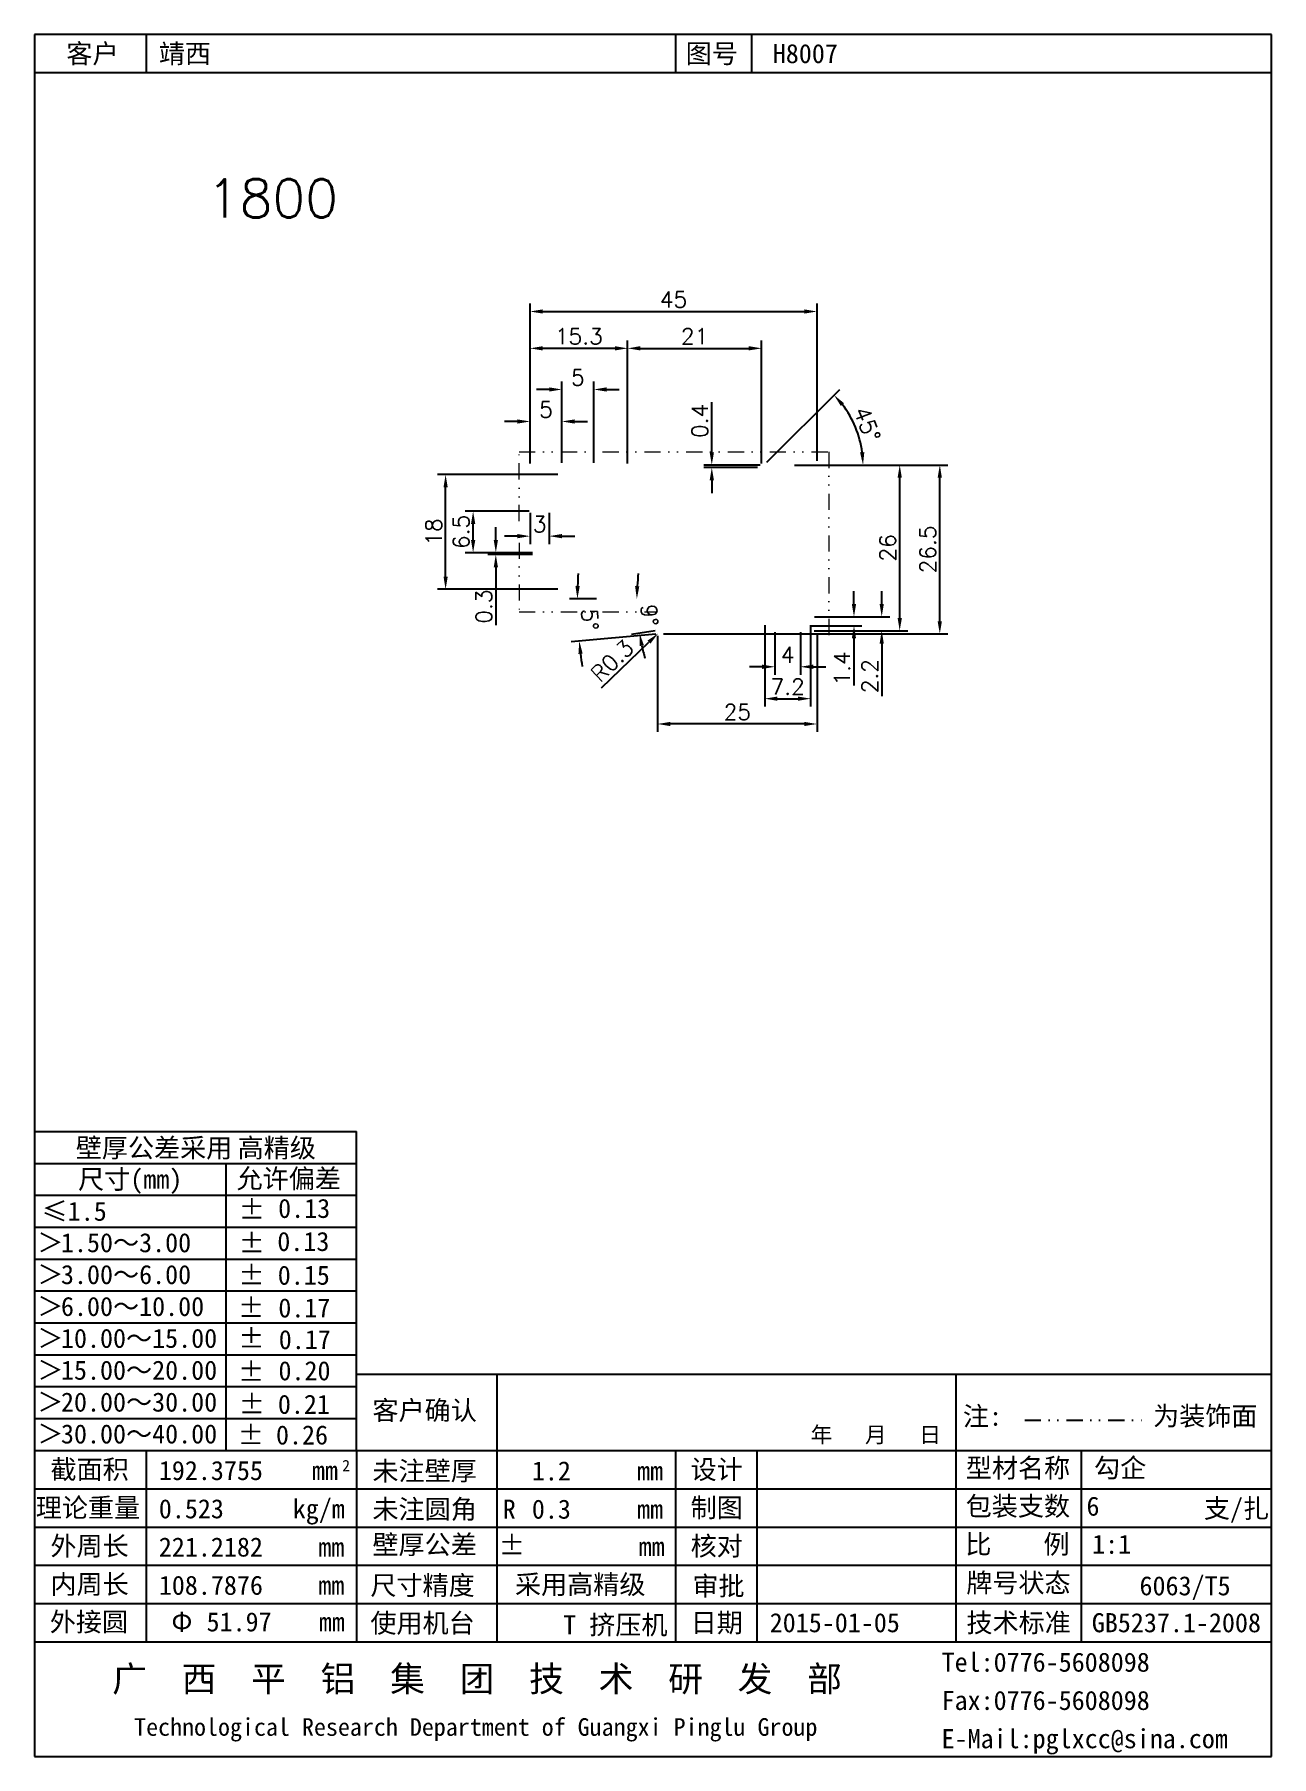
# Model space of a CAD drawing. Header units: millimetres. Extents: x -691 to 1378, y -267 to 296.
# Drawn here: x 408.2 to 602.2, y -266.6 to 3.5 of the extents above; entities that cross this region are included whole.
import ezdxf

# ---------------------------------------------------------------- set-up
doc = ezdxf.new("R2010")
doc.units = ezdxf.units.MM
doc.header["$MEASUREMENT"] = 0
doc.linetypes.add('DIVIDEX2', pattern=[63.5, 25.4, -12.7, 0, -12.7, 0, -12.7])
doc.layers.add('DIM', color=1, linetype='Continuous')
doc.layers.add('图层1', color=4, linetype='DIVIDEX2', lineweight=15)
doc.styles.add('LT2.5', font='SimSun.ttf', dxfattribs={"height": 2.5})
doc.styles.add('LT3', font='SimSun.ttf', dxfattribs={"height": 3})
doc.styles.add('LT4', font='SimSun.ttf', dxfattribs={"height": 4})
doc.styles.get("Standard").update_dxf_attribs({"font": 'txt', "bigfont": 'gbcbig.shx'})
doc.dimstyles.new('ISO-25', dxfattribs={"dimtxt": 2.5, "dimasz": 2, "dimexe": 1.25, "dimexo": 0.625, "dimtad": 1, "dimdsep": 46, "dimtxsty": 'Standard', "dimcen": 0, "dimadec": 0, "dimazin": 0, "dimtfac": 1, "dimtofl": 0, "dimtmove": 0, "dimatfit": 3, "dimfxl": 0, "dimarcsym": 0})

msp = doc.modelspace()

# ---------------------------------------------------------------- texts
at = {"layer": 'DIM', "insert": (435.205, -19.192), "char_height": 6, "width": 959.26044, "attachment_point": 1}
msp.add_mtext('1800', dxfattribs=at)

# ---------------------------------------------------------------- blocks, each defined once
blk = doc.blocks.new('1')
for p, q in [((195.97, 278.63), (1.97, 278.63)), ((1.97, 278.63), (1.97, 8.51)), ((19.47, 278.63), (19.47, 272.63)), ((102.47, 278.63), (102.47, 272.63)), ((114.43, 278.63), (114.43, 272.63)), ((195.97, 8.51), (195.97, 278.63)), ((195.97, 272.63), (1.97, 272.63)), ((52.47, 68.51), (195.97, 68.51)), ((74.47, 68.51), (74.47, 26.51)), ((146.47, 68.51), (146.47, 26.51)), ((1.97, 56.51), (195.97, 56.51)), ((19.47, 56.51), (19.47, 26.51)), ((52.47, 56.51), (52.47, 26.51)), ((102.47, 56.51), (102.47, 26.51)), ((115.27, 56.51), (115.27, 26.51)), ((166.13, 56.51), (166.13, 26.51)), ((1.97, 50.51), (195.97, 50.51)), ((1.97, 44.51), (195.97, 44.51)), ((1.97, 38.51), (195.97, 38.51)), ((1.97, 32.51), (195.97, 32.51)), ((1.97, 26.51), (195.97, 26.51)), ((1.97, 8.51), (195.97, 8.51))]:
    blk.add_line(p, q)
at = {"ltscale": 0.1}
for p, q in [((1.96, 106.55), (52.47, 106.55)), ((52.47, 56.55), (52.47, 106.55)), ((1.96, 101.55), (52.47, 101.55)), ((31.98, 101.55), (31.98, 56.55)), ((1.96, 96.55), (52.47, 96.55)), ((1.96, 91.55), (52.47, 91.55)), ((1.96, 86.55), (52.47, 86.55)), ((1.97, 86.55), (52.47, 86.55)), ((1.97, 81.55), (52.47, 81.55)), ((1.97, 76.55), (52.47, 76.55)), ((1.97, 71.55), (52.47, 71.55)), ((1.97, 66.55), (52.47, 66.55)), ((1.97, 61.55), (52.47, 61.55))]:
    blk.add_line(p, q, dxfattribs=at)
at = {"linetype": 'DIVIDEX2', "ltscale": 0.1}
blk.add_line((157.27, 61.3), (175.68, 61.3), dxfattribs=at)
for s, height, style, p in [('客户', 3, 'LT3', (6.97, 274.13)), ('图号', 3, 'LT3', (104.1, 274.13)), ('客户确认', 3, 'LT3', (54.97, 61.32)), ('年   月   日', 2.5, 'LT3', (123.69, 57.75)), ('截面积', 3, 'LT3', (4.47, 52.05)), ('mm', 3, 'LT3', (45.47, 51.88)), ('2', 1.8, 'LT3', (50.23, 53.25)), ('未注壁厚', 3, 'LT3', (54.97, 51.82)), ('mm', 3, 'LT3', (96.47, 51.82)), ('设计', 3, 'LT3', (104.87, 52.05)), ('型材名称', 3, 'LT3', (148.02, 52.29)), ('理论重量', 3, 'LT3', (2.17, 46.05)), ('kg/m', 3, 'LT3', (42.47, 45.88)), ('未注圆角', 3, 'LT3', (54.97, 45.82)), ('R', 3, 'LT3', (75.4, 45.82)), ('制图', 3, 'LT3', (104.87, 46.05)), ('包装支数', 3, 'LT3', (148, 46.29)), ('mm', 3, 'LT3', (96.47, 45.82)), ('外周长', 3, 'LT3', (4.47, 40.05)), ('壁厚公差', 3, 'LT3', (54.97, 40.26)), ('核对', 3, 'LT3', (104.87, 40.05)), ('比    例', 3, 'LT3', (147.95, 40.32)), ('mm', 3, 'LT3', (46.47, 39.88)), ('内周长', 3, 'LT3', (4.47, 34.05)), ('mm', 3, 'LT3', (46.47, 33.88)), ('牌号状态', 3, 'LT3', (148.09, 34.26)), ('外接圆 ', 3, 'LT3', (4.37, 28.14)), ('Φ', 3, 'LT3', (23.45, 28.14)), ('mm', 3, 'LT3', (46.56, 28.14)), ('使用机台', 3, 'LT3', (54.65, 27.95)), ('日期', 3, 'LT3', (104.87, 28.01)), ('技术标准', 3, 'LT3', (148.12, 28.01)), ('GB5237.1-2008', 3, 'LT3', (167.78, 28.01)), ('Tel:0776-5608098', 3, 'LT3', (144.22, 21.82)), ('广  西  平  铝  集  团  技  术  研  发  部', 4, 'LT4', (14.15, 18.71)), ('Fax:0776-5608098', 3, 'LT3', (144.22, 15.82)), ('Technological Research Department of Guangxi Pinglu Group', 2.7638, 'LT2.5', (17.59, 11.77)), ('E-Mail:pglxcc@sina.com', 3, 'LT3', (144.22, 9.82))]:
    blk.add_text(s, height=height, dxfattribs=dict(style=style)).set_placement(p)
at = {"ltscale": 0.1, "style": 'LT3'}
for s, p in [('壁厚公差采用', (8.44, 102.49)), ('高精级', (33.83, 102.49)), ('尺寸(mm)', (8.8, 97.57)), ('允许偏差', (33.65, 97.67)), ('≤1.5', (3.1, 92.55)), ('±', (34.03, 92.82)), ('0.13', (40.18, 93)), ('1.50～3.00', (6.12, 87.62)), ('±', (33.98, 87.55)), ('0.13', (40.05, 87.81)), ('3.00～6.00', (6.12, 82.62)), ('±', (33.96, 82.53)), ('0.15', (40.12, 82.52)), ('6.00～10.00', (6.12, 77.62)), ('±', (33.91, 77.4)), ('0.17', (40.21, 77.39)), ('±', (33.94, 72.61)), ('10.00～15.00', (6.12, 72.62)), ('0.17', (40.28, 72.42)), ('15.00～20.00', (6.12, 67.62)), ('±', (33.92, 67.39)), ('0.20', (40.23, 67.53)), ('20.00～30.00', (6.12, 62.62)), ('±', (34, 62.3)), ('0.21', (40.14, 62.27)), ('注:', (147.57, 60.4)), ('为装饰面', (177.39, 60.44)), ('30.00～40.00', (6.12, 57.62)), ('±', (33.86, 57.47)), ('0.26', (39.84, 57.46)), ('支/扎', (185.36, 45.95)), ('±', (74.8, 40.17)), ('mm', (96.71, 39.96)), ('尺寸精度', (54.64, 33.87)), ('采用高精级', (77.32, 34.01)), ('审批', (105.14, 33.78)), ('6063/T5', (175.26, 33.8)), ('T 挤压机', (84.88, 27.67))]:
    blk.add_text(s, height=3, dxfattribs=at).set_placement(p)
for p in [(2.94, 91.22), (2.94, 86.22), (2.94, 81.22), (2.94, 76.22), (2.94, 71.22), (2.94, 66.22), (2.94, 61.22)]:
    blk.add_text('∧', height=3, rotation=270, dxfattribs=at).set_placement(p)
at = {"style": 'LT3', "flags": 12}
for tag, p in [('客户', (21.47, 274.13)), ('图号', (117.75, 274.13)), ('截面积', (21.47, 51.88)), ('未注壁厚', (79.97, 51.82)), ('设计', (117.27, 52.05)), ('型材名称', (168.13, 52.29)), ('理论重量', (21.47, 45.88)), ('未注圆角', (79.97, 45.82)), ('制图', (117.27, 46.05)), ('包装支数', (166.95, 46.29)), ('外周长', (21.47, 39.88)), ('壁厚公差', (79.97, 40.05)), ('核对', (117.27, 40.05)), ('比例', (167.83, 40.32)), ('内周长', (21.47, 33.88)), ('审批', (117.27, 33.86)), ('外接圆D', (28.95, 28.14)), ('使用机台', (74.87, 27.74)), ('日期', (117.27, 28.01))]:
    blk.add_attdef(tag, p, '', height=3, dxfattribs=at)
blk = doc.blocks.new('*D111')
at = {"layer": 'Defpoints', "color": 0, "transparency": 16777216}
for p in [(530.89, -39.94), (485.89, -64.02), (530.89, -64.02)]:
    blk.add_point(p, dxfattribs=at)
at = {"layer": 'DIM', "color": 0, "lineweight": -2, "transparency": 16777216}
for p, q in [((485.89, -63.39), (485.89, -38.69)), ((487.89, -39.94), (528.89, -39.94)), ((530.89, -63.39), (530.89, -38.69))]:
    blk.add_line(p, q, dxfattribs=at)
at = {"layer": 'DIM', "color": 0, "transparency": 16777216}
for points in [[(487.89, -39.61), (487.89, -40.27), (485.89, -39.94)], [(528.89, -39.61), (528.89, -40.27), (530.89, -39.94)]]:
    blk.add_solid(points, dxfattribs=at)
at = {"layer": 'DIM', "color": 0, "transparency": 16777216, "insert": (508.39, -38.06), "char_height": 2.5, "attachment_point": 5}
blk.add_mtext('45', dxfattribs=at)
blk = doc.blocks.new('*D112')
at = {"layer": 'Defpoints', "color": 0, "transparency": 16777216}
for p in [(526.74, -64.02), (543.86, -64.02), (530.89, -90.02)]:
    blk.add_point(p, dxfattribs=at)
at = {"layer": 'DIM', "color": 0, "lineweight": -2, "transparency": 16777216}
for p, q in [((527.37, -64.02), (545.11, -64.02)), ((543.86, -88.02), (543.86, -66.02)), ((531.52, -90.02), (545.11, -90.02))]:
    blk.add_line(p, q, dxfattribs=at)
at = {"layer": 'DIM', "color": 0, "transparency": 16777216}
for points in [[(543.53, -66.02), (544.2, -66.02), (543.86, -64.02)], [(543.53, -88.02), (544.2, -88.02), (543.86, -90.02)]]:
    blk.add_solid(points, dxfattribs=at)
at = {"layer": 'DIM', "color": 0, "transparency": 16777216, "insert": (541.99, -77.02), "char_height": 2.5, "attachment_point": 5, "rotation": 90}
blk.add_mtext('26', dxfattribs=at)
blk = doc.blocks.new('*D113')
at = {"layer": 'Defpoints', "color": 0, "transparency": 16777216}
for p in [(472.65, -65.52), (490.89, -65.52), (490.89, -83.52)]:
    blk.add_point(p, dxfattribs=at)
at = {"layer": 'DIM', "color": 0, "lineweight": -2, "transparency": 16777216}
for p, q in [((490.27, -65.52), (471.4, -65.52)), ((472.65, -81.52), (472.65, -67.52)), ((490.27, -83.52), (471.4, -83.52))]:
    blk.add_line(p, q, dxfattribs=at)
at = {"layer": 'DIM', "color": 0, "transparency": 16777216}
for points in [[(472.32, -67.52), (472.98, -67.52), (472.65, -65.52)], [(472.32, -81.52), (472.98, -81.52), (472.65, -83.52)]]:
    blk.add_solid(points, dxfattribs=at)
at = {"layer": 'DIM', "color": 0, "transparency": 16777216, "insert": (470.78, -74.52), "char_height": 2.5, "attachment_point": 5, "rotation": 90}
blk.add_mtext('18', dxfattribs=at)
blk = doc.blocks.new('*D114')
at = {"layer": 'Defpoints', "color": 0, "transparency": 16777216}
for p in [(476.96, -71.27), (486.39, -71.27), (486.39, -77.77)]:
    blk.add_point(p, dxfattribs=at)
at = {"layer": 'DIM', "color": 0, "lineweight": -2, "transparency": 16777216}
for p, q in [((485.77, -71.27), (475.71, -71.27)), ((476.96, -75.77), (476.96, -73.27)), ((485.77, -77.77), (475.71, -77.77))]:
    blk.add_line(p, q, dxfattribs=at)
at = {"layer": 'DIM', "color": 0, "transparency": 16777216}
for points in [[(476.63, -73.27), (477.3, -73.27), (476.96, -71.27)], [(476.63, -75.77), (477.3, -75.77), (476.96, -77.77)]]:
    blk.add_solid(points, dxfattribs=at)
at = {"layer": 'DIM', "color": 0, "transparency": 16777216, "insert": (475.09, -74.52), "char_height": 2.5, "attachment_point": 5, "rotation": 90}
blk.add_mtext('6.5', dxfattribs=at)
blk = doc.blocks.new('*D115')
at = {"layer": 'Defpoints', "color": 0, "transparency": 16777216}
for p in [(485.89, -70.92), (488.89, -70.92), (485.89, -75.18)]:
    blk.add_point(p, dxfattribs=at)
at = {"layer": 'DIM', "color": 0, "lineweight": -2, "transparency": 16777216}
for p, q in [((485.89, -71.54), (485.89, -76.43)), ((488.89, -71.54), (488.89, -76.43)), ((483.89, -75.18), (481.89, -75.18)), ((490.89, -75.18), (492.89, -75.18))]:
    blk.add_line(p, q, dxfattribs=at)
at = {"layer": 'DIM', "color": 0, "transparency": 16777216}
for points in [[(483.89, -74.84), (483.89, -75.51), (485.89, -75.18)], [(490.89, -74.84), (490.89, -75.51), (488.89, -75.18)]]:
    blk.add_solid(points, dxfattribs=at)
at = {"layer": 'DIM', "color": 0, "transparency": 16777216, "insert": (487.39, -73.3), "char_height": 2.5, "attachment_point": 5}
blk.add_mtext('3', dxfattribs=at)
blk = doc.blocks.new('*D120')
at = {"layer": 'Defpoints', "color": 0, "transparency": 16777216}
for p in [(480.52, -78.07), (486.89, -77.77), (486.89, -78.07)]:
    blk.add_point(p, dxfattribs=at)
at = {"layer": 'DIM', "color": 0, "lineweight": -2, "transparency": 16777216}
for p, q in [((480.52, -75.77), (480.52, -73.77)), ((486.27, -77.77), (479.27, -77.77)), ((486.27, -78.07), (479.27, -78.07)), ((480.52, -80.07), (480.52, -89.15))]:
    blk.add_line(p, q, dxfattribs=at)
at = {"layer": 'DIM', "color": 0, "transparency": 16777216}
for points in [[(480.19, -75.77), (480.86, -75.77), (480.52, -77.77)], [(480.19, -80.07), (480.86, -80.07), (480.52, -78.07)]]:
    blk.add_solid(points, dxfattribs=at)
at = {"layer": 'DIM', "color": 0, "transparency": 16777216, "insert": (478.65, -86.23), "char_height": 2.5, "attachment_point": 5, "rotation": 90}
blk.add_mtext('0.3', dxfattribs=at)
blk = doc.blocks.new('*D121')
at = {"layer": 'Defpoints', "color": 0, "transparency": 16777216}
for p in [(490.89, -57.19), (485.89, -64.02), (490.89, -64.32)]:
    blk.add_point(p, dxfattribs=at)
at = {"layer": 'DIM', "color": 0, "lineweight": -2, "transparency": 16777216}
for p, q in [((485.89, -63.39), (485.89, -55.94)), ((490.89, -63.69), (490.89, -55.94)), ((483.89, -57.19), (481.89, -57.19)), ((492.89, -57.19), (494.89, -57.19))]:
    blk.add_line(p, q, dxfattribs=at)
at = {"layer": 'DIM', "color": 0, "transparency": 16777216}
for points in [[(483.89, -56.86), (483.89, -57.53), (485.89, -57.19)], [(492.89, -56.86), (492.89, -57.53), (490.89, -57.19)]]:
    blk.add_solid(points, dxfattribs=at)
at = {"layer": 'DIM', "color": 0, "transparency": 16777216, "insert": (488.39, -55.32), "char_height": 2.5, "attachment_point": 5}
blk.add_mtext('5', dxfattribs=at)
blk = doc.blocks.new('*D122')
at = {"layer": 'Defpoints', "color": 0, "transparency": 16777216}
for p in [(495.89, -52.17), (490.89, -64.32), (495.89, -64.32)]:
    blk.add_point(p, dxfattribs=at)
at = {"layer": 'DIM', "color": 0, "lineweight": -2, "transparency": 16777216}
for p, q in [((490.89, -63.69), (490.89, -50.92)), ((495.89, -63.69), (495.89, -50.92)), ((488.89, -52.17), (486.89, -52.17)), ((497.89, -52.17), (499.89, -52.17))]:
    blk.add_line(p, q, dxfattribs=at)
at = {"layer": 'DIM', "color": 0, "transparency": 16777216}
for points in [[(488.89, -51.84), (488.89, -52.5), (490.89, -52.17)], [(497.89, -51.84), (497.89, -52.5), (495.89, -52.17)]]:
    blk.add_solid(points, dxfattribs=at)
at = {"layer": 'DIM', "color": 0, "transparency": 16777216, "insert": (493.39, -50.3), "char_height": 2.5, "attachment_point": 5}
blk.add_mtext('5', dxfattribs=at)
blk = doc.blocks.new('*D123')
at = {"layer": 'Defpoints', "color": 0, "transparency": 16777216}
for p in [(485.89, -45.72), (485.89, -64.42), (501.19, -64.42)]:
    blk.add_point(p, dxfattribs=at)
at = {"layer": 'DIM', "color": 0, "lineweight": -2, "transparency": 16777216}
for p, q in [((485.89, -63.79), (485.89, -44.47)), ((499.19, -45.72), (487.89, -45.72)), ((501.19, -63.79), (501.19, -44.47))]:
    blk.add_line(p, q, dxfattribs=at)
at = {"layer": 'DIM', "color": 0, "transparency": 16777216}
for points in [[(487.89, -45.38), (487.89, -46.05), (485.89, -45.72)], [(499.19, -45.38), (499.19, -46.05), (501.19, -45.72)]]:
    blk.add_solid(points, dxfattribs=at)
at = {"layer": 'DIM', "color": 0, "transparency": 16777216, "insert": (493.54, -43.84), "char_height": 2.5, "attachment_point": 5}
blk.add_mtext('15.3', dxfattribs=at)
blk = doc.blocks.new('*D124')
at = {"layer": 'Defpoints', "color": 0, "transparency": 16777216}
for p in [(522.19, -45.72), (501.19, -64.42), (522.19, -64.42)]:
    blk.add_point(p, dxfattribs=at)
at = {"layer": 'DIM', "color": 0, "lineweight": -2, "transparency": 16777216}
for p, q in [((501.19, -63.79), (501.19, -44.47)), ((503.19, -45.72), (520.19, -45.72)), ((522.19, -63.79), (522.19, -44.47))]:
    blk.add_line(p, q, dxfattribs=at)
at = {"layer": 'DIM', "color": 0, "transparency": 16777216}
for points in [[(503.19, -45.38), (503.19, -46.05), (501.19, -45.72)], [(520.19, -45.38), (520.19, -46.05), (522.19, -45.72)]]:
    blk.add_solid(points, dxfattribs=at)
at = {"layer": 'DIM', "color": 0, "transparency": 16777216, "insert": (511.69, -43.84), "char_height": 2.5, "attachment_point": 5}
blk.add_mtext('21', dxfattribs=at)
blk = doc.blocks.new('*D125')
at = {"layer": 'Defpoints', "color": 0, "transparency": 16777216}
for p in [(514.39, -64.02), (522.19, -64.42), (522.59, -64.02)]:
    blk.add_point(p, dxfattribs=at)
at = {"layer": 'DIM', "color": 0, "lineweight": -2, "transparency": 16777216}
for p, q in [((514.39, -62.02), (514.39, -54.18)), ((521.97, -64.02), (513.14, -64.02)), ((521.57, -64.42), (513.14, -64.42)), ((514.39, -66.42), (514.39, -68.42))]:
    blk.add_line(p, q, dxfattribs=at)
at = {"layer": 'DIM', "color": 0, "transparency": 16777216}
for points in [[(514.06, -62.02), (514.73, -62.02), (514.39, -64.02)], [(514.06, -66.42), (514.73, -66.42), (514.39, -64.42)]]:
    blk.add_solid(points, dxfattribs=at)
at = {"layer": 'DIM', "color": 0, "transparency": 16777216, "insert": (512.52, -57.1), "char_height": 2.5, "attachment_point": 5, "rotation": 90}
blk.add_mtext('0.4', dxfattribs=at)
blk = doc.blocks.new('*D126')
at = {"layer": 'Defpoints', "color": 0, "transparency": 16777216}
for p in [(536.03, -56.26), (522.19, -64.42), (522.59, -64.02), (522.59, -64.02), (530.89, -64.02)]:
    blk.add_point(p, dxfattribs=at)
at = {"layer": 'DIM', "color": 0, "lineweight": -2, "transparency": 16777216}
for p, q in [((523.03, -63.57), (534.45, -52.16)), ((531.52, -64.02), (539.36, -64.02))]:
    blk.add_line(p, q, dxfattribs=at)
blk.add_arc((522.59, -64.02), 15.51, 7.3921, 37.6079, dxfattribs=at)
at = {"layer": 'DIM', "color": 0, "transparency": 16777216}
for points in [[(534.63, -54.77), (535.13, -54.33), (533.56, -53.05)], [(538.31, -62), (537.64, -62.04), (538.11, -64.02)]]:
    blk.add_solid(points, dxfattribs=at)
at = {"layer": 'DIM', "color": 0, "transparency": 16777216, "insert": (538.76, -57.63), "char_height": 2.5, "attachment_point": 5, "rotation": 291.5538}
blk.add_mtext('45°', dxfattribs=at)
blk = doc.blocks.new('*D127')
at = {"layer": 'Defpoints', "color": 0, "transparency": 16777216}
for p in [(505.89, -90.22), (530.89, -90.02), (505.89, -104.64)]:
    blk.add_point(p, dxfattribs=at)
at = {"layer": 'DIM', "color": 0, "lineweight": -2, "transparency": 16777216}
for p, q in [((505.89, -90.84), (505.89, -105.89)), ((530.89, -90.64), (530.89, -105.89)), ((528.89, -104.64), (507.89, -104.64))]:
    blk.add_line(p, q, dxfattribs=at)
at = {"layer": 'DIM', "color": 0, "transparency": 16777216}
for points in [[(507.89, -104.31), (507.89, -104.97), (505.89, -104.64)], [(528.89, -104.31), (528.89, -104.97), (530.89, -104.64)]]:
    blk.add_solid(points, dxfattribs=at)
at = {"layer": 'DIM', "color": 0, "transparency": 16777216, "insert": (518.39, -102.76), "char_height": 2.5, "attachment_point": 5}
blk.add_mtext('25', dxfattribs=at)
blk = doc.blocks.new('*D128')
at = {"layer": 'Defpoints', "color": 0, "transparency": 16777216}
for p in [(527.37, -64.02), (550.15, -64.02), (506.19, -90.52)]:
    blk.add_point(p, dxfattribs=at)
at = {"layer": 'DIM', "color": 0, "lineweight": -2, "transparency": 16777216}
for p, q in [((527.99, -64.02), (551.4, -64.02)), ((550.15, -88.52), (550.15, -66.02)), ((506.82, -90.52), (551.4, -90.52))]:
    blk.add_line(p, q, dxfattribs=at)
at = {"layer": 'DIM', "color": 0, "transparency": 16777216}
for points in [[(549.81, -66.02), (550.48, -66.02), (550.15, -64.02)], [(549.81, -88.52), (550.48, -88.52), (550.15, -90.52)]]:
    blk.add_solid(points, dxfattribs=at)
at = {"layer": 'DIM', "color": 0, "transparency": 16777216, "insert": (548.27, -77.27), "char_height": 2.5, "attachment_point": 5, "rotation": 90}
blk.add_mtext('26.5', dxfattribs=at)
blk = doc.blocks.new('*D129')
at = {"layer": 'Defpoints', "color": 0, "transparency": 16777216}
for p in [(524.29, -89.62), (528.29, -89.62), (524.29, -95.67)]:
    blk.add_point(p, dxfattribs=at)
at = {"layer": 'DIM', "color": 0, "lineweight": -2, "transparency": 16777216}
for p, q in [((524.29, -90.24), (524.29, -96.92)), ((528.29, -90.24), (528.29, -96.92)), ((522.29, -95.67), (520.29, -95.67)), ((530.29, -95.67), (532.29, -95.67))]:
    blk.add_line(p, q, dxfattribs=at)
at = {"layer": 'DIM', "color": 0, "transparency": 16777216}
for points in [[(522.29, -95.33), (522.29, -96), (524.29, -95.67)], [(530.29, -95.33), (530.29, -96), (528.29, -95.67)]]:
    blk.add_solid(points, dxfattribs=at)
at = {"layer": 'DIM', "color": 0, "transparency": 16777216, "insert": (526.29, -93.79), "char_height": 2.5, "attachment_point": 5}
blk.add_mtext('4', dxfattribs=at)
blk = doc.blocks.new('*D130')
at = {"layer": 'Defpoints', "color": 0, "transparency": 16777216}
for p in [(522.69, -88.52), (529.89, -88.52), (529.89, -100.67)]:
    blk.add_point(p, dxfattribs=at)
at = {"layer": 'DIM', "color": 0, "lineweight": -2, "transparency": 16777216}
for p, q in [((522.69, -89.14), (522.69, -101.92)), ((529.89, -89.14), (529.89, -101.92)), ((524.69, -100.67), (527.89, -100.67))]:
    blk.add_line(p, q, dxfattribs=at)
at = {"layer": 'DIM', "color": 0, "transparency": 16777216}
for points in [[(524.69, -100.33), (524.69, -101), (522.69, -100.67)], [(527.89, -100.33), (527.89, -101), (529.89, -100.67)]]:
    blk.add_solid(points, dxfattribs=at)
at = {"layer": 'DIM', "color": 0, "transparency": 16777216, "insert": (526.29, -98.79), "char_height": 2.5, "attachment_point": 5}
blk.add_mtext('7.2', dxfattribs=at)
blk = doc.blocks.new('*D131')
at = {"layer": 'Defpoints', "color": 0, "transparency": 16777216}
for p in [(529.89, -87.82), (529.29, -89.22), (536.69, -89.22)]:
    blk.add_point(p, dxfattribs=at)
at = {"layer": 'DIM', "color": 0, "lineweight": -2, "transparency": 16777216}
for p, q in [((536.69, -85.82), (536.69, -83.82)), ((530.52, -87.82), (537.94, -87.82)), ((529.92, -89.22), (537.94, -89.22)), ((536.69, -91.22), (536.69, -98.63))]:
    blk.add_line(p, q, dxfattribs=at)
at = {"layer": 'DIM', "color": 0, "transparency": 16777216}
for points in [[(536.35, -85.82), (537.02, -85.82), (536.69, -87.82)], [(536.35, -91.22), (537.02, -91.22), (536.69, -89.22)]]:
    blk.add_solid(points, dxfattribs=at)
at = {"layer": 'DIM', "color": 0, "transparency": 16777216, "insert": (534.81, -95.92), "char_height": 2.5, "attachment_point": 5, "rotation": 90}
blk.add_mtext('1.4', dxfattribs=at)
blk = doc.blocks.new('*D132')
at = {"layer": 'Defpoints', "color": 0, "transparency": 16777216}
for p in [(529.89, -87.82), (529.79, -90.02), (541.04, -90.02)]:
    blk.add_point(p, dxfattribs=at)
at = {"layer": 'DIM', "color": 0, "lineweight": -2, "transparency": 16777216}
for p, q in [((541.04, -85.82), (541.04, -83.82)), ((530.52, -87.82), (542.29, -87.82)), ((530.42, -90.02), (542.29, -90.02)), ((541.04, -92.02), (541.04, -100.27))]:
    blk.add_line(p, q, dxfattribs=at)
at = {"layer": 'DIM', "color": 0, "transparency": 16777216}
for points in [[(540.71, -85.82), (541.37, -85.82), (541.04, -87.82)], [(540.71, -92.02), (541.37, -92.02), (541.04, -90.02)]]:
    blk.add_solid(points, dxfattribs=at)
at = {"layer": 'DIM', "color": 0, "transparency": 16777216, "insert": (539.16, -97.14), "char_height": 2.5, "attachment_point": 5, "rotation": 90}
blk.add_mtext('2.2', dxfattribs=at)
blk = doc.blocks.new('*D133')
at = {"layer": 'Defpoints', "color": 0, "transparency": 16777216}
for p in [(505.98, -90.42), (506.19, -90.22)]:
    blk.add_point(p, dxfattribs=at)
at = {"layer": 'DIM', "color": 0, "lineweight": -2, "transparency": 16777216}
blk.add_line((497.07, -98.95), (504.53, -91.81), dxfattribs=at)
at = {"layer": 'DIM', "color": 0, "transparency": 16777216}
blk.add_solid([(504.3, -91.57), (504.76, -92.05), (505.98, -90.42)], dxfattribs=at)
at = {"layer": 'DIM', "color": 0, "transparency": 16777216, "insert": (498.78, -94.72), "char_height": 2.5, "attachment_point": 5, "rotation": 43.7511}
blk.add_mtext('R0.3', dxfattribs=at)
blk = doc.blocks.new('*D134')
at = {"layer": 'Defpoints', "color": 0, "transparency": 16777216}
for p in [(496.95, -85.02), (511.89, -85.02), (502.69, -86.82), (511.89, -89.02), (506.15, -89.92)]:
    blk.add_point(p, dxfattribs=at)
at = {"layer": 'DIM', "color": 0, "lineweight": -2, "transparency": 16777216}
blk.add_line((505.53, -90.02), (501.82, -90.6), dxfattribs=at)
for start, end in [(173.3928, 176.6964), (192.2401, 195.5436)]:
    blk.add_arc((537.33, -85.02), 34.69, start, end, dxfattribs=at)
at = {"layer": 'DIM', "color": 0, "transparency": 16777216}
for points in [[(503.03, -83.03), (502.36, -83.01), (502.64, -85.02)], [(503.1, -92.43), (503.75, -92.31), (503.06, -90.41)]]:
    blk.add_solid(points, dxfattribs=at)
at = {"layer": 'DIM', "color": 0, "transparency": 16777216, "insert": (504.61, -87.57), "char_height": 2.5, "attachment_point": 5, "rotation": 274.4682}
blk.add_mtext('9°', dxfattribs=at)
blk = doc.blocks.new('*D135')
at = {"layer": 'Defpoints', "color": 0, "transparency": 16777216}
for p in [(496.95, -85.02), (511.89, -85.02), (493.35, -87.22), (506.22, -90.51), (511.89, -90.02)]:
    blk.add_point(p, dxfattribs=at)
at = {"layer": 'DIM', "color": 0, "lineweight": -2, "transparency": 16777216}
for p, q in [((496.32, -85.02), (492.07, -85.02)), ((505.6, -90.57), (492.36, -91.73))]:
    blk.add_line(p, q, dxfattribs=at)
for start, end in [(176.9621, 178.481), (186.5436, 188.0626)]:
    blk.add_arc((568.76, -85.02), 75.44, start, end, dxfattribs=at)
at = {"layer": 'DIM', "color": 0, "transparency": 16777216}
for points in [[(493.68, -83.02), (493.01, -83.01), (493.32, -85.02)], [(493.48, -93.65), (494.14, -93.58), (493.61, -91.62)]]:
    blk.add_solid(points, dxfattribs=at)
at = {"layer": 'DIM', "color": 0, "transparency": 16777216, "insert": (495.26, -88.24), "char_height": 2.5, "attachment_point": 5, "rotation": 272.5123}
blk.add_mtext('5°', dxfattribs=at)

# ---------------------------------------------------------------- dimensions: what is measured, and where the dimension line sits
at = {"layer": 'DIM'}
for base, p1, p2, picture, middle in [((530.893, -39.939), (485.893, -64.016), (530.893, -64.016), '*D111', (508.393, -39.939)), ((505.893, -104.639), (530.893, -90.016), (505.893, -90.216), '*D127', (518.393, -104.639))]:
    dim = msp.add_linear_dim(base=base, p1=p1, p2=p2, dimstyle='ISO-25', override={"dimfxl": 1.25}, dxfattribs=at)
    dim.commit()
    dim.dimension.update_dxf_attribs({"geometry": picture, "text_midpoint": middle, "dimtype": 160})
for base, p1, p2, picture, middle in [((485.893, -45.717), (501.193, -64.416), (485.893, -64.416), '*D123', (493.543, -43.842)), ((522.193, -45.717), (501.193, -64.416), (522.193, -64.416), '*D124', (511.693, -43.842)), ((495.893, -52.171), (490.893, -64.316), (495.893, -64.316), '*D122', (493.393, -50.296)), ((490.893, -57.194), (485.893, -64.016), (490.893, -64.316), '*D121', (488.393, -55.319)), ((485.893, -75.176), (488.893, -70.916), (485.893, -70.916), '*D115', (487.393, -73.301)), ((529.893, -100.666), (522.693, -88.516), (529.893, -88.516), '*D130', (526.293, -98.791)), ((524.293, -95.666), (528.293, -89.616), (524.293, -89.616), '*D129', (526.293, -93.791))]:
    dim = msp.add_linear_dim(base=base, p1=p1, p2=p2, dimstyle='ISO-25', override={"dimfxl": 1.25}, dxfattribs=at)
    dim.commit()
    dim.dimension.update_dxf_attribs({"geometry": picture, "text_midpoint": middle})
dim = msp.add_angular_dim_2l(base=(536.027, -56.26), line1=((530.893, -64.016), (522.593, -64.016)), line2=((522.193, -64.416), (522.593, -64.016)), dimstyle='ISO-25', override={"dimfxl": 1.25}, dxfattribs=at)
dim.commit()
dim.dimension.update_dxf_attribs({"geometry": '*D126', "text_midpoint": (537.021, -58.317), "dimtype": 162})
for base, p1, p2, picture, middle in [((514.393, -64.016), (522.193, -64.416), (522.593, -64.016), '*D125', (512.518, -57.099)), ((550.148, -64.016), (506.193, -90.516), (527.368, -64.016), '*D128', (548.273, -77.266)), ((543.862, -64.016), (530.893, -90.016), (526.743, -64.016), '*D112', (541.987, -77.016)), ((472.651, -65.516), (490.893, -83.516), (490.893, -65.516), '*D113', (470.776, -74.516)), ((476.962, -71.266), (486.393, -77.766), (486.393, -71.266), '*D114', (475.087, -74.516)), ((536.686, -89.216), (529.893, -87.816), (529.293, -89.216), '*D131', (534.811, -95.924)), ((541.039, -90.016), (529.893, -87.816), (529.793, -90.016), '*D132', (539.164, -97.141))]:
    dim = msp.add_linear_dim(base=base, p1=p1, p2=p2, angle=90, dimstyle='ISO-25', override={"dimfxl": 1.25}, dxfattribs=at)
    dim.commit()
    dim.dimension.update_dxf_attribs({"geometry": picture, "text_midpoint": middle})
dim = msp.add_linear_dim(base=(480.524, -78.066), p1=(486.893, -77.766), p2=(486.893, -78.066), angle=90, dimstyle='ISO-25', override={"dimfxl": 1.25}, dxfattribs=at)
dim.commit()
dim.dimension.update_dxf_attribs({"geometry": '*D120', "text_midpoint": (480.524, -86.233), "dimtype": 160})
for base, line2, picture, middle in [((493.351, -87.221), ((511.893, -90.016), (506.219, -90.515)), '*D135', (495.264, -88.241)), ((502.685, -86.819), ((511.893, -89.016), (506.146, -89.92)), '*D134', (504.613, -87.573))]:
    dim = msp.add_angular_dim_2l(base=base, line1=((511.893, -85.016), (496.946, -85.016)), line2=line2, dimstyle='ISO-25', override={"dimfxl": 1.25}, dxfattribs=at)
    dim.commit()
    dim.dimension.update_dxf_attribs({"geometry": picture, "text_midpoint": middle})
dim = msp.add_radius_dim(center=(506.193, -90.216), mpoint=(505.976, -90.424), dimstyle='ISO-25', override={"dimfxl": 1.25}, dxfattribs=at)
dim.commit()
dim.dimension.update_dxf_attribs({"geometry": '*D133', "text_midpoint": (498.78, -94.717)})

# ---------------------------------------------------------------- linework, layer by layer
at = {"layer": '图层1', "ltscale": 0.1}
for p, q in [((484.174, -72.831), (484.174, -61.969)), ((484.174, -61.969), (532.766, -61.969)), ((532.766, -61.969), (532.766, -91.948)), ((484.174, -76.201), (484.174, -87.063)), ((484.174, -87.063), (505.783, -87.063))]:
    msp.add_line(p, q, dxfattribs=at)

# ---------------------------------------------------------------- block references
ref = msp.add_blockref('1', (406.205, -275.117))
ref.add_attrib('客户', '靖西', (427.674, -0.983), dxfattribs={"height": 3, "style": 'LT3'})
ref.add_attrib('图号', 'H8007', (523.958, -0.983), dxfattribs={"height": 3, "style": 'LT3'})
ref.add_attrib('截面积', '192.3755', (427.674, -223.236), dxfattribs={"height": 3, "style": 'LT3'})
ref.add_attrib('理论重量', '0.523', (427.674, -229.236), dxfattribs={"height": 3, "style": 'LT3'})
ref.add_attrib('外周长', '221.2182', (427.674, -235.236), dxfattribs={"height": 3, "style": 'LT3'})
ref.add_attrib('内周长', '108.7876', (427.674, -241.236), dxfattribs={"height": 3, "style": 'LT3'})
ref.add_attrib('未注壁厚', '1.2', (486.174, -223.293), dxfattribs={"height": 3, "style": 'LT3'})
ref.add_attrib('未注圆角', '0.3', (486.174, -229.293), dxfattribs={"height": 3, "style": 'LT3'})
ref.add_attrib('外接圆D', '51.97', (435.159, -246.973), dxfattribs={"height": 3, "style": 'LT3'})
ref.add_attrib('日期', '2015-01-05', (523.474, -247.104), dxfattribs={"height": 3, "style": 'LT3'})
ref.add_attrib('比例', '1:1', (574.032, -234.797), dxfattribs={"height": 3, "style": 'LT3'})
ref.add_attrib('型材名称', '勾企', (574.334, -222.826), dxfattribs={"height": 3, "style": 'LT3'})
ref.add_attrib('包装支数', '6', (573.15, -228.826), dxfattribs={"height": 3, "style": 'LT3'})

msp.set_redraw_order([(e.dxf.handle, doc.entitydb.next_handle()) for e in msp.query("TEXT MTEXT ATTDEF DIMENSION ARC_DIMENSION")])  # texts and dimensions are drawn at this point

doc.saveas('drawing.dxf')
